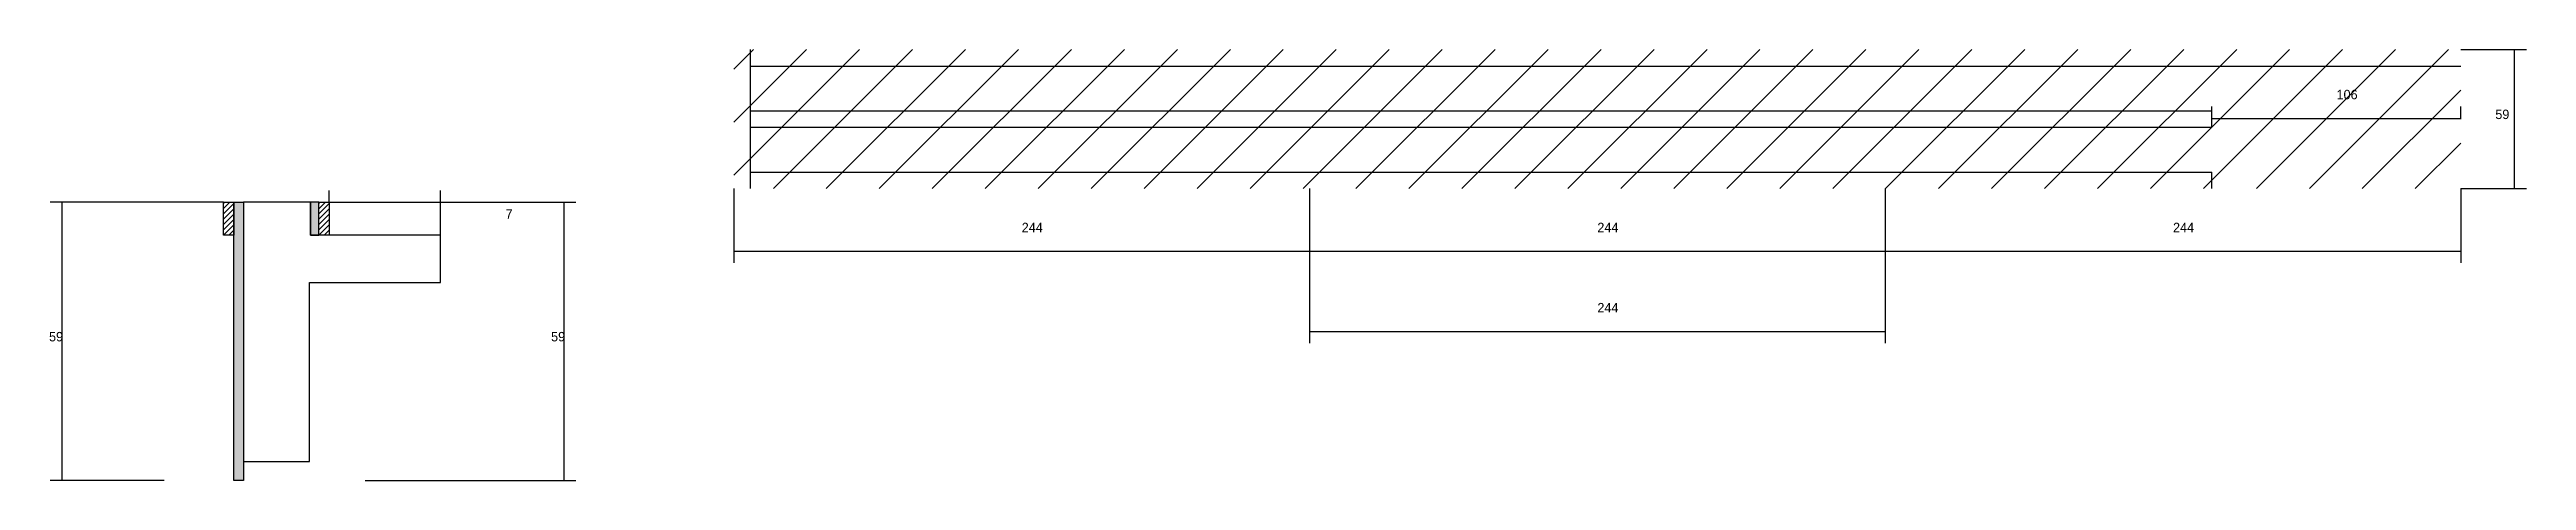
# Model space of a CAD drawing. Header units: metres. Extents: x 4852 to 7616, y 4468 to 5837.
# Drawn here: x 6418 to 7468, y 4468 to 4651 of the extents above; entities that cross this region are included whole.
import ezdxf

# ---------------------------------------------------------------- set-up
doc = ezdxf.new("R2010")
doc.units = ezdxf.units.M
for name, color, linetype in [('CONCRETO', 251, 'Continuous'), ('COTA', 241, 'Continuous'), ('Hachura', 253, 'Continuous'), ('Madeira', 126, 'Continuous'), ('Painéis', 200, 'Continuous'), ('REAPROVEITAMENTO', 251, 'Continuous'), ('SARR_2.2x7', 40, 'Continuous')]:
    doc.layers.add(name, color=color, linetype=linetype)

msp = doc.modelspace()

# ---------------------------------------------------------------- texts
at = {"layer": 'COTA'}
for s, p in [('106', (7387.6, 4630.1)), ('59', (7454.9, 4621.7)), ('7', (6611.5, 4579.4)), ('244', (6830.3, 4573.7)), ('244', (7074.3, 4573.7)), ('244', (7318.3, 4573.7)), ('244', (7074.3, 4539.7)), ('59', (6418, 4527.4)), ('59', (6630.8, 4527.4))]:
    msp.add_text(s, height=4, dxfattribs=at).set_placement(p)

# ---------------------------------------------------------------- hatches: boundary and pattern name
at = {"layer": 'Hachura'}
h = msp.add_hatch(dxfattribs=at)
h.set_pattern_fill('ANSI31', scale=0.5)
h.paths.add_polyline_path([(6496.4, 4572.4), (6492, 4572.4), (6492, 4572.4), (6492, 4586.4), (6492, 4586.4), (6496.4, 4586.4), (6496.4, 4586.4), (6496.4, 4572.4)])
h = msp.add_hatch(color=8, dxfattribs=at)
h.dxf.hatch_style = 1
h.paths.add_polyline_path([(6496.4, 4586.4), (6500.4, 4586.4), (6500.4, 4586.4), (6500.4, 4468.4), (6500.4, 4468.4), (6496.4, 4468.4), (6496.4, 4468.4), (6496.4, 4586.4)])
h = msp.add_hatch(color=8, dxfattribs=at)
h.dxf.hatch_style = 1
h.paths.add_polyline_path([(6532.4, 4586.4), (6528.8, 4586.4), (6528.8, 4586.4), (6528.8, 4572.4), (6528.8, 4572.4), (6532.4, 4572.4), (6532.4, 4572.4), (6532.4, 4586.4)])
h = msp.add_hatch(dxfattribs=at)
h.set_pattern_fill('ANSI31', scale=0.5)
h.paths.add_polyline_path([(6536.8, 4572.4), (6532.4, 4572.4), (6532.4, 4572.4), (6532.4, 4586.4), (6532.4, 4586.4), (6536.8, 4586.4), (6536.8, 4586.4), (6536.8, 4572.4)])
at = {"layer": 'REAPROVEITAMENTO'}
h = msp.add_hatch(dxfattribs=at)
h.set_pattern_fill('ANSI31', scale=5)
h.paths.add_polyline_path([(7440.3, 4592.2), (7440.3, 4651.2), (7440.3, 4651.2), (6708.3, 4651.2), (6708.3, 4651.2), (6708.3, 4592.2), (6708.3, 4592.2), (7440.3, 4592.2)])

# ---------------------------------------------------------------- linework, layer by layer
at = {"layer": 'CONCRETO'}
msp.add_lwpolyline([(6584, 4552.4), (6584, 4572.4), (6528.8, 4572.4), (6528.8, 4586.4), (6500.4, 4586.4), (6500.4, 4476.4), (6528.4, 4476.4), (6528.4, 4552.4)], close=True, dxfattribs=at)
at = {"layer": 'COTA'}
for p, q in [((7440.3, 4651.2), (7468.1, 4651.2)), ((7463.1, 4592.2), (7463.1, 4651.2)), ((7334.8, 4621.7), (7334.8, 4627)), ((7334.8, 4622), (7440.3, 4622)), ((7440.3, 4621.7), (7440.3, 4627)), ((6536.8, 4586.4), (6536.8, 4591.4)), ((6584, 4572.4), (6584, 4591.4)), ((6708.3, 4592.2), (6708.3, 4560.7)), ((6952.3, 4592.2), (6952.3, 4560.7)), ((6952.3, 4592.2), (6952.3, 4560.7)), ((6952.3, 4592.2), (6952.3, 4526.6)), ((7196.3, 4592.2), (7196.3, 4560.7)), ((7196.3, 4592.2), (7196.3, 4526.6)), ((7196.3, 4592.2), (7196.3, 4560.7)), ((7440.3, 4592.2), (7468.1, 4592.2)), ((7440.3, 4592.2), (7440.3, 4560.7)), ((6492, 4586.4), (6418.5, 4586.4)), ((6423.5, 4468.4), (6423.5, 4586.4)), ((6536.8, 4586.4), (6641.3, 4586.4)), ((6536.8, 4586.4), (6584, 4586.4)), ((6636.3, 4468.4), (6636.3, 4586.4)), ((6708.3, 4565.7), (6952.3, 4565.7)), ((6952.3, 4565.7), (7196.3, 4565.7)), ((7196.3, 4565.7), (7440.3, 4565.7)), ((6952.3, 4531.6), (7196.3, 4531.6)), ((6466.8, 4468.4), (6418.5, 4468.4)), ((6552, 4468.4), (6641.3, 4468.4))]:
    msp.add_line(p, q, dxfattribs=at)
at = {"layer": 'Madeira'}
for points in [[(6496.4, 4572.4), (6492, 4572.4), (6492, 4586.4), (6496.4, 4586.4)], [(6536.8, 4572.4), (6532.4, 4572.4), (6532.4, 4586.4), (6536.8, 4586.4)]]:
    msp.add_lwpolyline(points, close=True, dxfattribs=at)
at = {"layer": 'Painéis'}
for points in [[(6496.4, 4586.4), (6500.4, 4586.4), (6500.4, 4468.4), (6496.4, 4468.4)], [(6532.4, 4586.4), (6528.8, 4586.4), (6528.8, 4572.4), (6532.4, 4572.4)]]:
    msp.add_lwpolyline(points, close=True, dxfattribs=at)
at = {"layer": 'SARR_2.2x7'}
for p, q in [((6715.3, 4592.2), (6715.3, 4651.2)), ((6715.3, 4644.2), (6952.3, 4644.2)), ((6952.3, 4644.2), (7196.3, 4644.2)), ((7196.3, 4644.2), (7440.3, 4644.2)), ((6715.3, 4625.2), (6952.3, 4625.2)), ((6952.3, 4625.2), (7196.3, 4625.2)), ((7196.3, 4625.2), (7334.8, 4625.2)), ((7334.8, 4618.2), (7334.8, 4625.2)), ((6715.3, 4618.2), (6952.3, 4618.2)), ((6952.3, 4618.2), (7196.3, 4618.2)), ((7196.3, 4618.2), (7334.8, 4618.2)), ((6715.3, 4599.2), (6952.3, 4599.2)), ((6952.3, 4599.2), (7196.3, 4599.2)), ((7196.3, 4599.2), (7334.8, 4599.2)), ((7334.8, 4592.2), (7334.8, 4599.2))]:
    msp.add_line(p, q, dxfattribs=at)

msp.set_redraw_order([(e.dxf.handle, doc.entitydb.next_handle()) for e in msp.query("TEXT MTEXT ATTDEF DIMENSION ARC_DIMENSION")])  # texts and dimensions are drawn at this point

doc.saveas('drawing.dxf')
